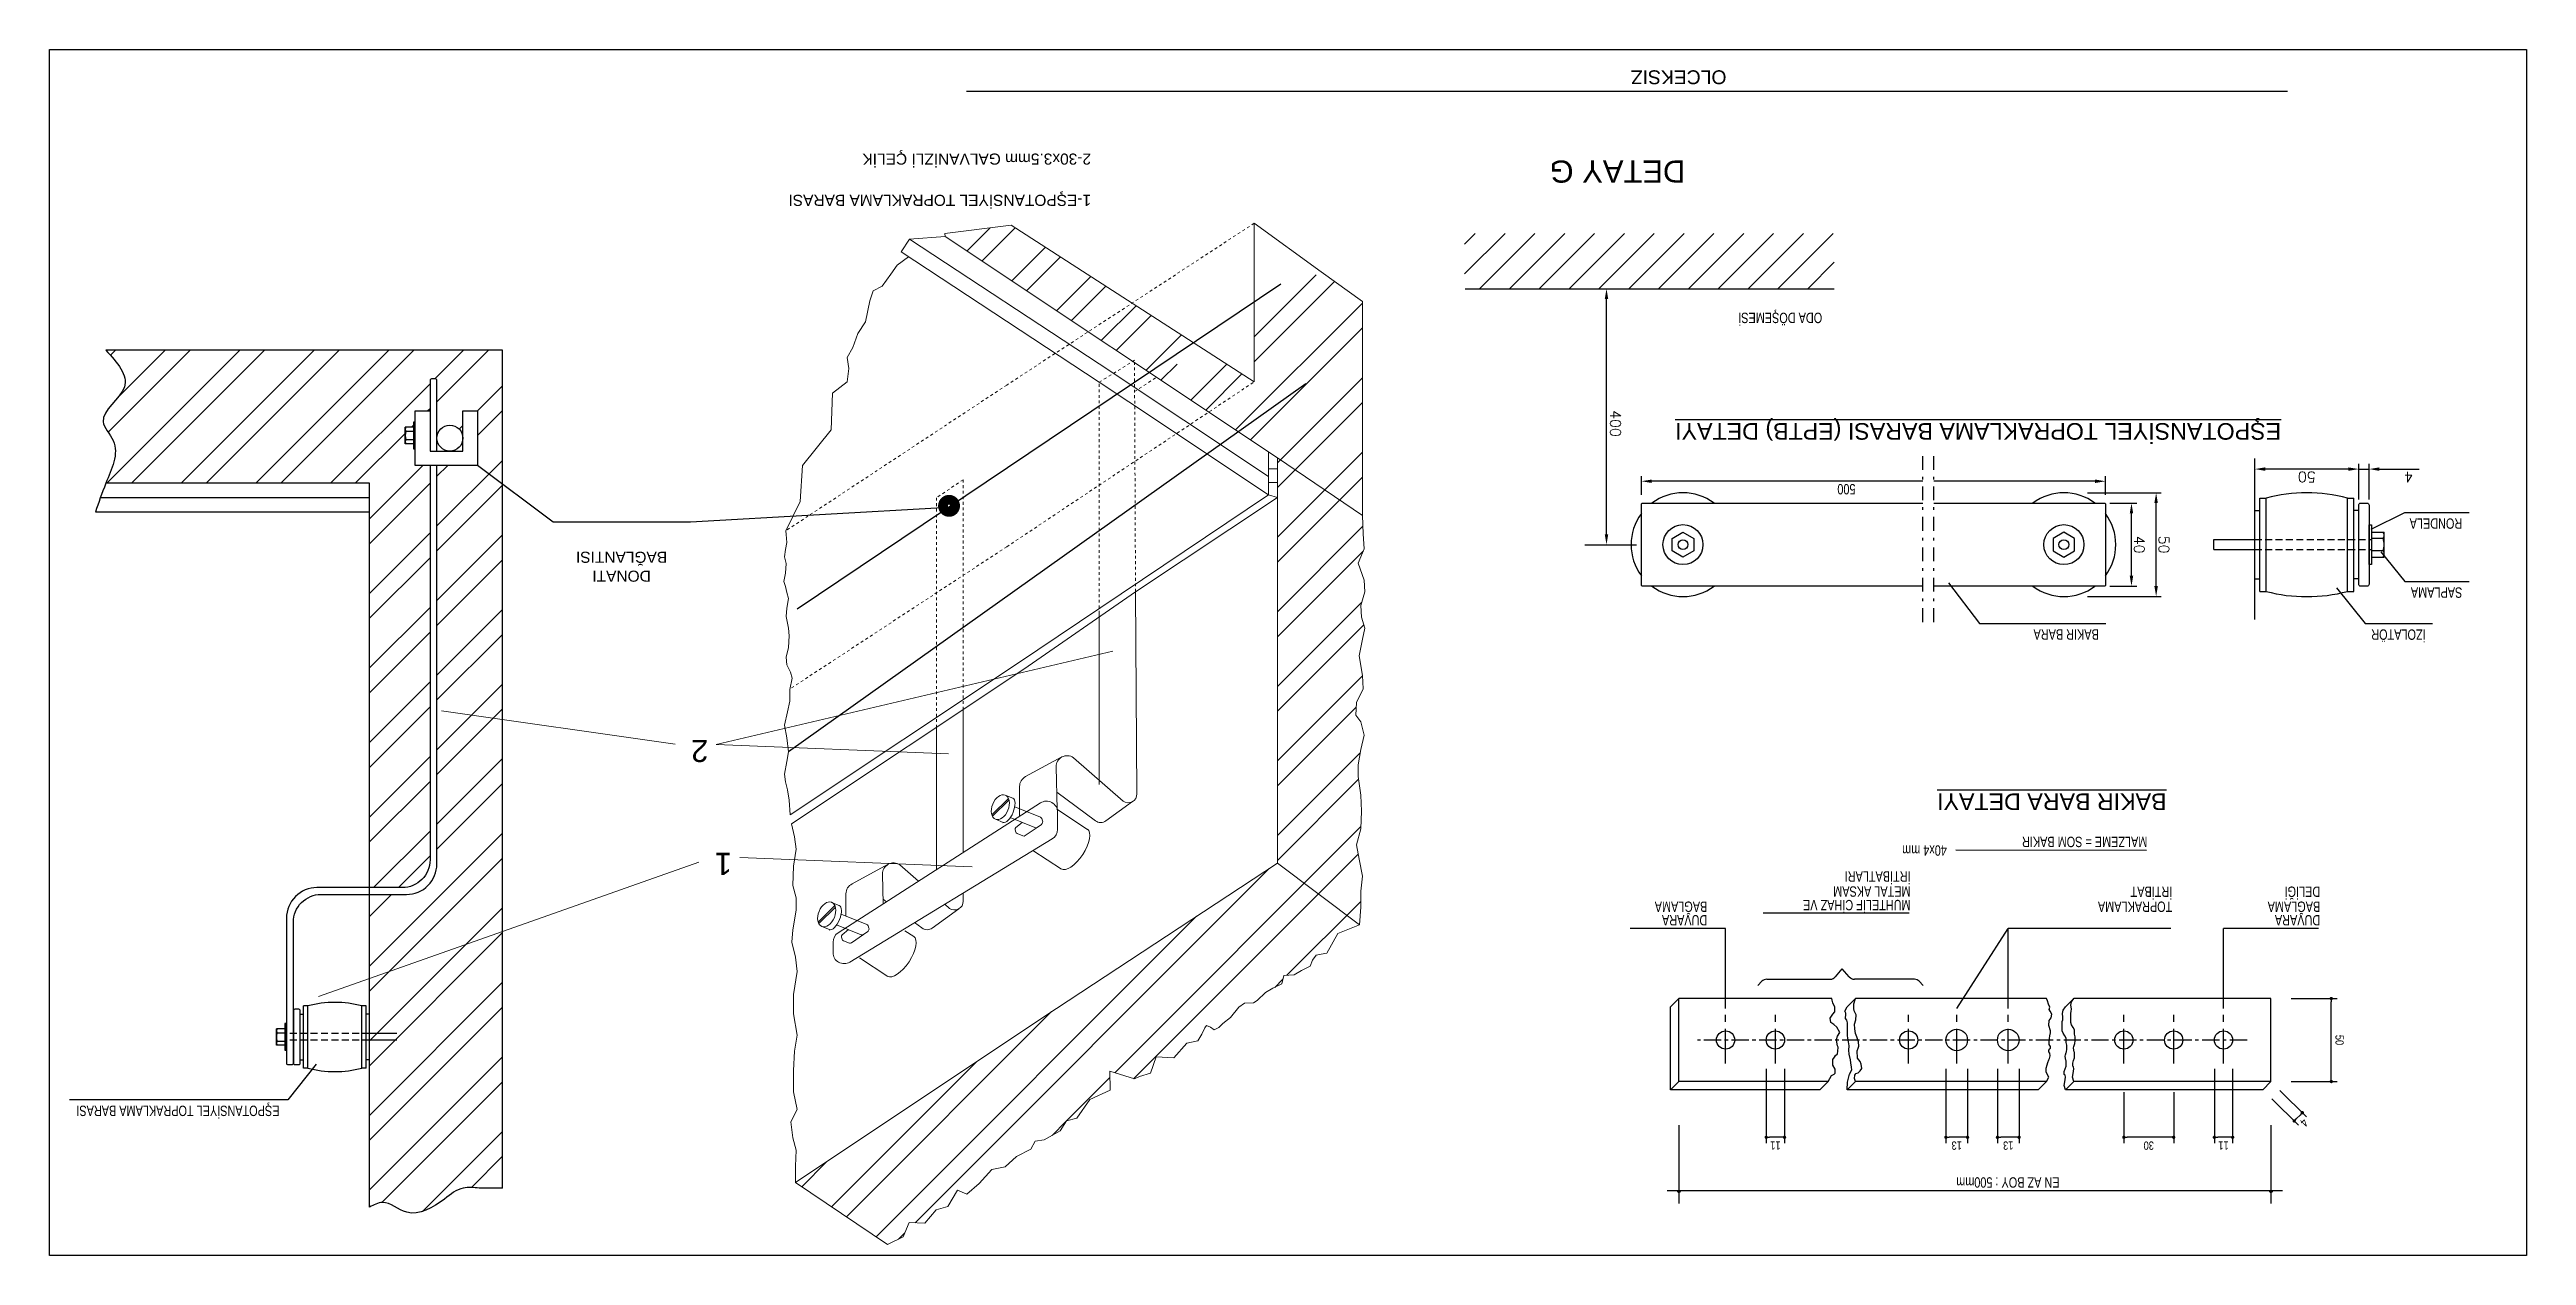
# Model space of a CAD drawing. Header units: metres. Extents: x 400413 to 400858, y 4543778 to 4544107.
# Drawn here: x 400676.4 to 400765.9, y 4544000.4 to 4544043.9 of the extents above; entities that cross this region are included whole.
import ezdxf
from ezdxf.enums import TextEntityAlignment as Align

# ---------------------------------------------------------------- set-up
doc = ezdxf.new("R2010")
doc.units = ezdxf.units.M
for name, pattern in [('CENTER', [2, 1.25, -0.25, 0.25, -0.25]), ('DASHDOT', [1, 0.5, -0.25, 0, -0.25]), ('DASHED', [0.75, 0.5, -0.25]), ('DASHED2', [0.375, 0.25, -0.125]), ('DUZ', [0]), ('HIDDEN', [0.375, 0.25, -0.125])]:
    doc.linetypes.add(name, pattern=pattern)
for name, color, linetype in [('MIMARI', 2, 'Continuous'), ('PRT-EL-E-GEN', 2, 'Continuous'), ('PRT-EL-E-GND', 4, 'Continuous'), ('PRT-EL-MIMARI', 2, 'Continuous'), ('YP-EL-topraklama', 1, 'Continuous')]:
    doc.layers.add(name, color=color, linetype=linetype)
doc.styles.add('5', font='arial.ttf', dxfattribs={"height": 50})
doc.styles.add('BOLD', font='arial.ttf', dxfattribs={"width": 0.7, "height": 15})
doc.styles.add('D2B', font='arial.ttf', dxfattribs={"width": 0.75, "height": 25})
doc.styles.add('DIM', font='arial.ttf', dxfattribs={"width": 0.8})
doc.styles.add('ELEKTRIK', font='arial.ttf', dxfattribs={"height": 0.2})
doc.styles.add('ROMANS', font='arial.ttf', dxfattribs={"width": 0.7})
doc.styles.get("Standard").update_dxf_attribs({"font": 'simplex.shx'})
doc.linetypes.add('DIYAFON-HATTI', pattern='A,12.7,-5.08,["DF",Standard,S=2.54,R=0,X=-2.54,Y=-1.27],-5.08', length=22.86)

msp = doc.modelspace()

# ---------------------------------------------------------------- texts
at = {"layer": 'PRT-EL-E-GEN', "color": 3, "style": 'ROMANS'}
msp.add_text('OLCEKSIZ', height=0.5, rotation=180, dxfattribs=at).set_placement((400737.019, 4544043.177))
at = {"layer": 'PRT-EL-E-GEN', "linetype": 'DIYAFON-HATTI', "lineweight": 0, "style": 'ELEKTRIK'}
for s, height, p in [('2-30x3.5mm GALVANİZLİ ÇELİK', 0.4, (400714.066, 4544040.17)), ('1-EŞPOTANSİYEL TOPRAKLAMA BARASI', 0.4, (400714.066, 4544038.679)), ('2', 0.8, (400700.241, 4544018.988)), ('1', 0.8, (400701.095, 4544014.906))]:
    msp.add_text(s, height=height, rotation=180, dxfattribs=at).set_placement(p)
at = {"layer": 'PRT-EL-E-GEN', "linetype": 'Continuous', "style": '5'}
msp.add_text('%%UEŞPOTANSİYEL TOPRAKLAMA BARASI (EPTB) DETAYI', height=0.6, rotation=180, dxfattribs=at).set_placement((400746.109, 4544030.146), align=Align.MIDDLE)
at = {"layer": 'PRT-EL-E-GEN', "style": 'D2B', "width": 0.75}
for s, p in [('RONDELA', (400763.598, 4544026.99)), ('SAPLAMA', (400763.598, 4544024.495)), ('BAKIR BARA', (400750.469, 4544022.982)), ('İZOLATÖR', (400762.275, 4544022.978)), ('40x4 mm', (400744.98, 4544015.177)), ('MALZEME = SOM BAKIR', (400752.223, 4544015.488)), ('İRTİBATLARI', (400743.67, 4544014.238)), ('BAĞLAMA', (400736.327, 4544013.146)), ('MUHTELİF CİHAZ VE', (400743.67, 4544013.205)), ('METAL AKSAM', (400743.67, 4544013.695)), ('TOPRAKLAMA', (400753.123, 4544013.146)), ('İRTİBAT', (400753.123, 4544013.688)), ('BAĞLAMA', (400758.468, 4544013.146)), ('DELİĞİ', (400758.468, 4544013.688)), ('DUVARA', (400736.327, 4544012.656)), ('DUVARA', (400758.468, 4544012.656)), ('EŞPOTANSİYEL TOPRAKLAMA BARASI', (400684.747, 4544005.772)), ('EN AZ BOY : 500mm', (400749.05, 4544003.185))]:
    msp.add_text(s, height=0.375, rotation=180, dxfattribs=at).set_placement(p)
at = {"layer": 'PRT-EL-E-GEN', "linetype": 'DIYAFON-HATTI', "lineweight": 0, "style": 'ELEKTRIK'}
for s, p in [('BAĞLANTISI', (400697.106, 4544025.784)), ('DONATI', (400697.106, 4544025.101))]:
    msp.add_text(s, height=0.4, rotation=180, dxfattribs=at).set_placement(p, align=Align.CENTER)
at = {"layer": 'PRT-EL-E-GEN', "linetype": 'Continuous', "style": '5'}
msp.add_text('%%UBAKIR BARA DETAYI', height=0.6, rotation=180, dxfattribs=at).set_placement((400752.916, 4544017.051))
at = {"layer": 'PRT-EL-E-GEN', "linetype": 'ByBlock', "style": 'DIM', "width": 0.8}
for s, rotation, p in [('50', 270, (400759.167, 4544008.143)), ('4', 225.35363, (400757.889, 4544005.158)), ('11', 180, (400738.787, 4544004.328)), ('13', 180, (400745.337, 4544004.328)), ('13', 180, (400747.199, 4544004.328)), ('30', 180, (400752.274, 4544004.328)), ('11', 180, (400754.974, 4544004.328))]:
    msp.add_text(s, height=0.3, rotation=rotation, dxfattribs=at).set_placement(p, align=Align.MIDDLE_CENTER)
at = {"layer": 'PRT-EL-E-GEN', "char_height": 0.375, "attachment_point": 5, "rotation": 180, "style": 'D2B'}
for s, insert in [('{\\fArial|b0|i0|c162|p34;ODA DÖŞEMESİ}', (400738.96, 4544034.29)), ('{\\fArial|b0|i0|c162|p34;500}', (400741.353, 4544028.046))]:
    msp.add_mtext(s, dxfattribs=dict(at, insert=insert))
at = {"layer": 'PRT-EL-E-GEN', "char_height": 0.375, "attachment_point": 5}
for s, insert, rotation in [('400', (400733.011, 4544030.418), 270), ('50', (400757.982, 4544028.489), 180), ('4', (400761.667, 4544028.489), 180), ('40', (400751.93, 4544026.04), 270), ('50', (400752.821, 4544026.04), 270)]:
    msp.add_mtext(s, dxfattribs=dict(at, insert=insert, rotation=rotation))
at = {"layer": 'PRT-EL-E-GND', "color": 4, "linetype": 'Continuous', "style": 'BOLD'}
msp.add_text('DETAY G', height=0.8, rotation=180, dxfattribs=at).set_placement((400733.081, 4544039.919), align=Align.CENTER)

# ---------------------------------------------------------------- blocks, each defined once
blk = doc.blocks.new('DOT')
at = {"color": 0, "linetype": 'ByBlock'}
blk.add_line((-0.5, 0), (-1, 0), dxfattribs=at)
at = {"color": 0, "linetype": 'ByBlock', "const_width": 0.5}
blk.add_lwpolyline([(-0.25, 0, 1), (0.25, 0, 1)], format="xyb", close=True, dxfattribs=at)

# ---------------------------------------------------------------- hatches: boundary and pattern name
at = {"layer": 'MIMARI'}
h = msp.add_hatch(dxfattribs=at)
h.set_pattern_fill('ANSI32', color=253, scale=0.2, angle=180)
h.set_pattern_definition([(225, (401092.8075, 4544181.8934), (1.347038, -1.347038), []), (225, (401091.9095, 4544181.8934), (1.347038, -1.347038), [])])
h.paths.add_polyline_path([(400712.36, 4544008.986), (400703.393, 4544002.992), (400706.715, 4544000.751), (400707.284, 4544001.031), (400707.492, 4544001.551), (400708.064, 4544001.53), (400708.469, 4544002.008), (400708.895, 4544002.132), (400709.238, 4544002.714), (400709.581, 4544002.579), (400710.028, 4544002.964), (400710.476, 4544003.462), (400710.964, 4544003.556), (400711.37, 4544003.93), (400711.889, 4544004.2), (400712.045, 4544004.491), (400712.368, 4544004.532), (400712.95, 4544004.865), (400713.178, 4544005.228), (400713.553, 4544005.322), (400714.017, 4544005.998), (400714.753, 4544006.337), (400714.74, 4544007.016), (400715.63, 4544006.738), (400715.819, 4544006.826), (400716.214, 4544006.947), (400716.419, 4544007.532), (400717.05, 4544007.494), (400717.521, 4544008.026), (400717.92, 4544008.113), (400718.067, 4544008.357), (400718.177, 4544008.581), (400718.241, 4544008.671), (400718.376, 4544008.607), (400718.517, 4544008.511), (400718.678, 4544008.594), (400718.825, 4544008.742), (400719.102, 4544008.96), (400719.41, 4544009.326), (400719.603, 4544009.474), (400719.93, 4544009.487), (400720.072, 4544009.576), (400720.373, 4544009.865), (400720.637, 4544010.013), (400720.952, 4544010.173), (400721.035, 4544010.475), (400721.401, 4544010.501), (400721.671, 4544010.649), (400721.979, 4544010.809), (400722.069, 4544011.034), (400722.198, 4544011.207), (400722.384, 4544011.239), (400722.585, 4544011.284), (400722.981, 4544011.991), (400723.768, 4544012.3), (400720.797, 4544014.531)])
h.paths.add_polyline_path([(400720.797, 4544014.531), (400723.768, 4544012.3), (400723.808, 4544012.937), (400723.808, 4544013.516), (400723.869, 4544014.064), (400723.747, 4544014.674), (400723.655, 4544015.192), (400723.808, 4544015.771), (400723.838, 4544016.411), (400723.808, 4544016.99), (400723.716, 4544017.66), (400723.716, 4544018.087), (400723.808, 4544018.635), (400723.93, 4544019.153), (400723.808, 4544019.641), (400723.625, 4544019.884), (400723.655, 4544020.342), (400723.899, 4544020.829), (400723.869, 4544021.317), (400723.747, 4544022.018), (400723.869, 4544022.627), (400723.96, 4544023.023), (400723.838, 4544023.419), (400723.808, 4544023.846), (400723.96, 4544024.333), (400723.93, 4544024.76), (400723.716, 4544025.37), (400723.93, 4544025.888), (400723.899, 4544026.436), (400723.868, 4544027.097), (400720.797, 4544029.178)])
h.paths.add_polyline_path([(400720.797, 4544029.178), (400723.868, 4544027.097), (400723.868, 4544034.821), (400722.374, 4544035.901), (400719.956, 4544034.349), (400719.956, 4544031.921), (400718.318, 4544030.829)])
h.paths.add_polyline_path([(400718.318, 4544030.829), (400719.956, 4544031.921), (400718.069, 4544033.138), (400716.43, 4544032.086)])
h.paths.add_polyline_path([(400713.962, 4544033.729), (400715.548, 4544034.766), (400711.18, 4544037.585), (400708.783, 4544037.278), (400708.797, 4544037.169)])
h.paths.add_polyline_path([(400713.962, 4544033.729), (400715.569, 4544032.659), (400715.635, 4544032.701), (400715.636, 4544032.615), (400716.17, 4544032.259), (400717.768, 4544033.333), (400715.548, 4544034.766)])
h = msp.add_hatch(dxfattribs=at)
h.set_pattern_fill('ANSI32', color=253, scale=0.2, angle=180)
h.set_pattern_definition([(225, (401097.0617, 4544181.8934), (1.3470384, -1.3470384), []), (225, (401096.1636, 4544181.8934), (1.3470384, -1.3470384), [])])
edge = h.paths.add_edge_path()
edge.add_arc((400689.336, 4544014.502), 1.1, 270, 360, ccw=False)
edge.add_line((400689.336, 4544013.402), (400688, 4544013.402))
edge.add_line((400688, 4544013.402), (400688, 4544002.108))
edge.add_spline(control_points=[(400688, 4544002.108), (400688.155, 4544002.188), (400688.611, 4544002.421), (400689.48, 4544001.59), (400690.556, 4544002.249), (400691.294, 4544002.871), (400692.062, 4544002.771), (400692.53, 4544002.787), (400692.807, 4544002.796)], knot_values=[0, 0, 0, 0, 49.034335, 144.058283, 288.363459, 367.23479, 425.218665, 509.23323, 509.23323, 509.23323, 509.23323], degree=3, periodic=0)
edge.add_line((400692.807, 4544002.796), (400692.807, 4544028.532))
edge.add_line((400692.807, 4544028.532), (400691.906, 4544028.904))
edge.add_line((400691.906, 4544028.904), (400690.436, 4544028.904))
edge.add_line((400690.436, 4544028.904), (400690.436, 4544014.502))
edge = h.paths.add_edge_path()
edge.add_spline(control_points=[(400678.476, 4544033.063), (400678.883, 4544032.613), (400679.69, 4544031.721), (400677.973, 4544030.685), (400679.096, 4544029.585), (400678.684, 4544028.765), (400678.476, 4544028.256)], knot_values=[0, 0, 0, 0, 148.992428, 295.529295, 373.049625, 529.498841, 529.498841, 529.498841, 529.498841], degree=3, periodic=0)
edge.add_line((400678.476, 4544028.256), (400688, 4544028.256))
edge.add_line((400688, 4544028.256), (400688, 4544013.65))
edge.add_line((400688, 4544013.65), (400689.188, 4544013.65))
edge.add_arc((400689.188, 4544014.65), 1, 270, 360)
edge.add_line((400690.188, 4544014.65), (400690.188, 4544028.904))
edge.add_line((400690.188, 4544028.904), (400689.656, 4544028.904))
edge.add_line((400689.656, 4544028.904), (400689.656, 4544029.502))
edge.add_line((400689.656, 4544029.502), (400689.593, 4544029.502))
edge.add_line((400689.593, 4544029.502), (400689.593, 4544029.685))
edge.add_line((400689.593, 4544029.685), (400689.289, 4544029.685))
edge.add_line((400689.289, 4544029.685), (400689.289, 4544030.283))
edge.add_line((400689.289, 4544030.283), (400689.593, 4544030.283))
edge.add_line((400689.593, 4544030.283), (400689.593, 4544030.465))
edge.add_line((400689.593, 4544030.465), (400689.656, 4544030.465))
edge.add_line((400689.656, 4544030.465), (400689.656, 4544030.87))
edge.add_line((400689.656, 4544030.87), (400690.188, 4544030.87))
edge.add_line((400690.188, 4544030.87), (400690.188, 4544031.975))
edge.add_arc((400690.238, 4544031.975), 0.05, 90, 180, ccw=False)
edge.add_line((400690.238, 4544032.025), (400690.386, 4544032.025))
edge.add_arc((400690.386, 4544031.975), 0.05, 360, 450, ccw=False)
edge.add_line((400690.436, 4544031.975), (400690.436, 4544029.889))
edge.add_arc((400690.905, 4544029.889), 0.469, 0, 180, ccw=False)
edge.add_line((400691.374, 4544029.889), (400691.374, 4544030.87))
edge.add_line((400691.374, 4544030.87), (400691.906, 4544030.87))
edge.add_line((400691.906, 4544030.87), (400691.906, 4544028.904))
edge.add_line((400691.906, 4544028.904), (400692.807, 4544028.532))
edge.add_line((400692.807, 4544028.532), (400692.807, 4544033.063))
edge.add_line((400692.807, 4544033.063), (400678.476, 4544033.063))
at = {"layer": 'PRT-EL-E-GEN', "linetype": 'DASHED2'}
h = msp.add_hatch(dxfattribs=at)
h.set_pattern_fill('ANSI31', color=1, scale=0.24, angle=180, style=0)
h.set_pattern_definition([(225, (392950.98206, 4539366.0546), (0.53881537, -0.53881537), [])])
h.paths.add_polyline_path([(400727.558, 4544035.287), (400740.909, 4544035.287), (400740.909, 4544037.285), (400727.558, 4544037.285)])

# ---------------------------------------------------------------- linework, layer by layer
at = {"layer": 'PRT-EL-E-GEN', "color": 2, "lineweight": 0}
for p, q in [((400711.18, 4544037.585), (400708.783, 4544037.278)), ((400708.783, 4544037.278), (400708.797, 4544037.169)), ((400719.956, 4544031.921), (400711.18, 4544037.585)), ((400719.956, 4544031.921), (400719.956, 4544037.649)), ((400722.374, 4544035.901), (400719.956, 4544037.649)), ((400707.51, 4544037.076), (400707.206, 4544036.614)), ((400714.363, 4544031.91), (400707.206, 4544036.614)), ((400708.797, 4544037.169), (400707.51, 4544037.076)), ((400714.363, 4544032.571), (400707.51, 4544037.076)), ((400720.797, 4544029.178), (400708.797, 4544037.169)), ((400723.868, 4544034.821), (400722.374, 4544035.901)), ((400723.868, 4544034.821), (400723.868, 4544027.097)), ((400720.477, 4544028.501), (400714.363, 4544032.571)), ((400715.432, 4544031.198), (400714.363, 4544031.91)), ((400720.477, 4544027.84), (400715.432, 4544031.198)), ((400720.477, 4544027.84), (400720.477, 4544029.391)), ((400720.797, 4544014.531), (400720.797, 4544029.178)), ((400723.868, 4544027.097), (400720.797, 4544029.178)), ((400720.797, 4544028.776), (400720.477, 4544028.776)), ((400720.797, 4544028.284), (400720.477, 4544028.284)), ((400711.37, 4544021.722), (400720.477, 4544027.84)), ((400720.797, 4544027.747), (400715.672, 4544024.338)), ((400720.797, 4544027.747), (400720.477, 4544027.84)), ((400711.637, 4544021.543), (400715.672, 4544024.338)), ((400700.52, 4544018.824), (400714.848, 4544022.197)), ((400711.37, 4544021.722), (400703.201, 4544016.273)), ((400711.639, 4544021.539), (400703.247, 4544015.948)), ((400699.048, 4544018.831), (400690.602, 4544020.032)), ((400699.894, 4544014.566), (400686.157, 4544009.718)), ((400720.797, 4544014.531), (400712.36, 4544008.986)), ((400723.768, 4544012.3), (400720.797, 4544014.531)), ((400712.36, 4544008.986), (400703.393, 4544002.992)), ((400706.715, 4544000.751), (400703.393, 4544002.992))]:
    msp.add_line(p, q, dxfattribs=at)
at = {"layer": 'PRT-EL-E-GEN', "color": 5, "linetype": 'HIDDEN', "lineweight": 0, "ltscale": 0.001}
for p, q in [((400719.956, 4544037.649), (400711.02, 4544031.805)), ((400711.02, 4544025.963), (400719.956, 4544031.921)), ((400711.02, 4544031.805), (400703.035, 4544026.54)), ((400711.02, 4544025.963), (400703.188, 4544020.826))]:
    msp.add_line(p, q, dxfattribs=at)
at = {"layer": 'PRT-EL-E-GEN'}
for p, q in [((400727.585, 4544035.287), (400740.909, 4544035.287)), ((400732.686, 4544026.414), (400732.686, 4544034.912)), ((400689.289, 4544029.685), (400689.289, 4544030.283)), ((400689.593, 4544030.283), (400689.289, 4544030.283)), ((400689.289, 4544030.134), (400689.593, 4544030.134)), ((400689.289, 4544029.835), (400689.593, 4544029.835)), ((400689.593, 4544029.685), (400689.289, 4544029.685)), ((400756.106, 4544023.341), (400756.106, 4544029.158)), ((400733.946, 4544027.834), (400733.946, 4544028.518)), ((400744.115, 4544028.331), (400734.321, 4544028.331)), ((400750.334, 4544028.331), (400744.508, 4544028.331)), ((400750.709, 4544027.834), (400750.709, 4544028.518)), ((400759.482, 4544028.77), (400756.481, 4544028.77)), ((400759.857, 4544027.674), (400759.857, 4544028.957)), ((400759.857, 4544028.77), (400760.23, 4544028.77)), ((400760.23, 4544027.674), (400760.23, 4544028.957)), ((400760.605, 4544028.77), (400762.042, 4544028.77)), ((400688, 4544027.734), (400678.282, 4544027.734)), ((400750.057, 4544027.915), (400752.727, 4544027.915)), ((400750.863, 4544027.541), (400751.837, 4544027.541)), ((400752.54, 4544024.54), (400752.54, 4544027.54)), ((400756.283, 4544024.351), (400756.283, 4544027.724)), ((400756.283, 4544027.724), (400756.513, 4544027.724)), ((400756.513, 4544024.351), (400756.513, 4544027.724)), ((400759.45, 4544024.351), (400759.45, 4544027.724)), ((400759.45, 4544027.724), (400759.681, 4544027.724)), ((400759.681, 4544024.351), (400759.681, 4544027.724)), ((400688, 4544027.212), (400678.1, 4544027.212)), ((400751.649, 4544024.914), (400751.649, 4544027.166)), ((400756.106, 4544027.268), (400756.283, 4544027.268)), ((400759.857, 4544027.268), (400759.681, 4544027.268)), ((400760.303, 4544026.595), (400761.526, 4544027.204)), ((400760.325, 4544026.489), (400760.781, 4544026.489)), ((400760.781, 4544025.592), (400760.781, 4544026.489)), ((400761.526, 4544027.204), (400763.847, 4544027.204)), ((400731.899, 4544026.039), (400733.768, 4544026.039)), ((400754.619, 4544026.22), (400756.106, 4544026.22)), ((400754.619, 4544025.861), (400754.619, 4544026.22)), ((400754.619, 4544025.861), (400756.106, 4544025.861)), ((400760.781, 4544026.264), (400760.325, 4544026.264)), ((400760.781, 4544025.816), (400760.325, 4544025.816)), ((400760.325, 4544025.592), (400760.781, 4544025.592)), ((400760.654, 4544025.782), (400761.526, 4544024.71)), ((400756.106, 4544024.808), (400756.283, 4544024.808)), ((400759.857, 4544024.808), (400759.681, 4544024.808)), ((400761.526, 4544024.71), (400763.847, 4544024.71)), ((400745.04, 4544024.662), (400746.157, 4544023.196)), ((400750.057, 4544024.165), (400752.727, 4544024.165)), ((400750.863, 4544024.539), (400751.837, 4544024.539)), ((400756.283, 4544024.351), (400756.513, 4544024.351)), ((400759.061, 4544024.474), (400760.091, 4544023.192)), ((400759.45, 4544024.351), (400759.681, 4544024.351)), ((400746.157, 4544023.196), (400750.719, 4544023.196)), ((400760.091, 4544023.192), (400762.525, 4544023.192)), ((400740.952, 4544010.424), (400741.204, 4544010.718)), ((400741.456, 4544010.424), (400741.204, 4544010.718)), ((400738.155, 4544010.111), (400738.3, 4544010.265)), ((400738.475, 4544010.34), (400740.769, 4544010.34)), ((400743.808, 4544010.34), (400741.638, 4544010.34)), ((400744.128, 4544010.111), (400743.983, 4544010.265)), ((400685.5, 4544009.072), (400685.617, 4544009.072)), ((400685.771, 4544007.128), (400685.771, 4544009.376)), ((400687.729, 4544007.128), (400687.729, 4544009.376)), ((400688, 4544009.072), (400687.883, 4544009.072)), ((400684.636, 4544007.955), (400684.636, 4544008.553)), ((400684.94, 4544008.553), (400684.636, 4544008.553)), ((400684.636, 4544008.403), (400684.94, 4544008.403)), ((400684.636, 4544008.104), (400684.94, 4544008.104)), ((400684.94, 4544007.955), (400684.636, 4544007.955)), ((400688.992, 4544008.373), (400688, 4544008.373)), ((400688.992, 4544008.134), (400688, 4544008.134)), ((400686.077, 4544007.268), (400685.048, 4544005.986)), ((400685.5, 4544007.432), (400685.617, 4544007.432)), ((400688, 4544007.432), (400687.883, 4544007.432)), ((400685.048, 4544005.986), (400677.164, 4544005.986))]:
    msp.add_line(p, q, dxfattribs=at)
at = {"layer": 'PRT-EL-E-GEN', "color": 3, "linetype": 'HIDDEN', "lineweight": 0, "ltscale": 0.001}
for p, q in [((400714.363, 4544031.91), (400715.635, 4544032.701)), ((400714.363, 4544023.546), (400714.363, 4544031.91)), ((400709.443, 4544028.384), (400708.478, 4544027.73)), ((400708.478, 4544019.433), (400708.478, 4544027.73))]:
    msp.add_line(p, q, dxfattribs=at)
at = {"layer": 'PRT-EL-E-GEN', "color": 3, "linetype": 'DASHED', "lineweight": 0, "ltscale": 0.001}
for p, q in [((400715.672, 4544024.338), (400715.635, 4544032.701)), ((400715.64, 4544031.57), (400716.43, 4544032.086)), ((400709.443, 4544028.384), (400709.443, 4544020.076))]:
    msp.add_line(p, q, dxfattribs=at)
at = {"layer": 'PRT-EL-E-GEN', "linetype": 'DASHDOT'}
for p, q in [((400744.115, 4544023.242), (400744.115, 4544029.275)), ((400744.508, 4544023.242), (400744.508, 4544029.275))]:
    msp.add_line(p, q, dxfattribs=at)
at = {"layer": 'PRT-EL-E-GEN', "linetype": 'ByBlock'}
for p, q in [((400694.639, 4544026.858), (400691.906, 4544028.904)), ((400708.918, 4544027.388), (400699.595, 4544026.858)), ((400699.595, 4544026.858), (400694.639, 4544026.858)), ((400736.987, 4544012.171), (400733.536, 4544012.171)), ((400736.987, 4544009.277), (400736.987, 4544012.171)), ((400743.622, 4544012.721), (400738.343, 4544012.721)), ((400745.337, 4544009.277), (400747.199, 4544012.171)), ((400753.066, 4544012.171), (400747.199, 4544012.171)), ((400747.199, 4544009.277), (400747.199, 4544012.171)), ((400758.41, 4544012.171), (400754.974, 4544012.171)), ((400754.974, 4544009.277), (400754.974, 4544012.171)), ((400757.423, 4544009.643), (400759.083, 4544009.643)), ((400758.867, 4544006.763), (400758.867, 4544009.523)), ((400738.457, 4544007.105), (400738.457, 4544004.412)), ((400739.117, 4544007.105), (400739.117, 4544004.412)), ((400744.947, 4544007.105), (400744.947, 4544004.412)), ((400745.727, 4544007.105), (400745.727, 4544004.412)), ((400746.809, 4544007.105), (400746.809, 4544004.412)), ((400747.589, 4544007.105), (400747.589, 4544004.412)), ((400754.644, 4544007.105), (400754.644, 4544004.412)), ((400755.304, 4544007.105), (400755.304, 4544004.412)), ((400751.374, 4544006.26), (400751.374, 4544004.412)), ((400753.174, 4544006.26), (400753.174, 4544004.412)), ((400756.714, 4544006.022), (400757.681, 4544005.067)), ((400757.011, 4544006.322), (400757.977, 4544005.367)), ((400757.423, 4544006.643), (400759.083, 4544006.643)), ((400735.299, 4544005.064), (400735.299, 4544002.233)), ((400756.689, 4544005.064), (400756.689, 4544002.233)), ((400757.739, 4544005.434), (400757.612, 4544005.304)), ((400738.997, 4544004.628), (400738.577, 4544004.628)), ((400745.607, 4544004.628), (400745.067, 4544004.628)), ((400747.469, 4544004.628), (400746.929, 4544004.628)), ((400753.054, 4544004.628), (400751.494, 4544004.628)), ((400755.184, 4544004.628), (400754.764, 4544004.628)), ((400757.102, 4544002.691), (400734.875, 4544002.691))]:
    msp.add_line(p, q, dxfattribs=at)
at = {"layer": 'PRT-EL-E-GEN', "linetype": 'HIDDEN'}
for p, q in [((400756.106, 4544026.22), (400760.296, 4544026.22)), ((400756.106, 4544025.861), (400760.296, 4544025.861)), ((400688, 4544008.373), (400684.959, 4544008.373)), ((400688, 4544008.134), (400684.959, 4544008.134))]:
    msp.add_line(p, q, dxfattribs=at)
at = {"layer": 'PRT-EL-E-GEN', "color": 3, "lineweight": 0}
for p, q in [((400715.724, 4544017.034), (400715.672, 4544024.338)), ((400714.363, 4544017.371), (400714.363, 4544023.546)), ((400708.478, 4544014.295), (400708.478, 4544019.433)), ((400709.443, 4544020.076), (400709.443, 4544014.914)), ((400711.703, 4544017.659), (400713.015, 4544018.369)), ((400712.844, 4544016.471), (400712.801, 4544018.012)), ((400713.43, 4544018.342), (400715.224, 4544016.769)), ((400704.928, 4544012.017), (400712.24, 4544016.709)), ((400711.082, 4544016.874), (400710.48, 4544016.28)), ((400711.102, 4544016.818), (400710.502, 4544016.226)), ((400711.244, 4544016.879), (400710.965, 4544016.992)), ((400711.483, 4544016.223), (400711.483, 4544017.301)), ((400714.225, 4544016.065), (400712.826, 4544017.101)), ((400714.603, 4544016.063), (400715.561, 4544016.756)), ((400710.891, 4544016.006), (400710.613, 4544016.119)), ((400710.875, 4544015.985), (400710.904, 4544016.002)), ((400711.149, 4544016.177), (400712.04, 4544015.817)), ((400711.309, 4544016.569), (400712.24, 4544016.193)), ((400711.345, 4544015.656), (400711.321, 4544015.734)), ((400711.347, 4544015.82), (400711.576, 4544016.004)), ((400711.683, 4544015.527), (400712.116, 4544015.825)), ((400712.271, 4544015.933), (400712.116, 4544015.825)), ((400712.285, 4544016.145), (400712.315, 4544016.059)), ((400712.314, 4544016.003), (400712.3, 4544015.969)), ((400713.938, 4544015.753), (400712.825, 4544016.483)), ((400712.856, 4544015.752), (400712.856, 4544016.372)), ((400712.664, 4544015.41), (400705.352, 4544010.961)), ((400711.607, 4544015.518), (400711.391, 4544015.606)), ((400712.995, 4544014.314), (400711.968, 4544014.987)), ((400705.431, 4544013.784), (400706.742, 4544014.494)), ((400706.558, 4544013.063), (400706.528, 4544014.137)), ((400707.158, 4544014.468), (400707.83, 4544013.879)), ((400704.971, 4544013.005), (400704.693, 4544013.117)), ((400705.211, 4544012.624), (400705.211, 4544013.427)), ((400706.674, 4544013.137), (400706.554, 4544013.227)), ((400708.779, 4544013.046), (400708.952, 4544012.895)), ((400709.443, 4544013.45), (400709.443, 4544013.162)), ((400704.809, 4544012.999), (400704.208, 4544012.405)), ((400704.829, 4544012.944), (400704.229, 4544012.351)), ((400704.618, 4544012.132), (400704.34, 4544012.244)), ((400704.876, 4544012.302), (400705.767, 4544011.942)), ((400705.036, 4544012.694), (400705.967, 4544012.319)), ((400706.012, 4544012.271), (400706.042, 4544012.184)), ((400707.953, 4544012.191), (400707.691, 4544012.384)), ((400708.331, 4544012.188), (400709.288, 4544012.881)), ((400704.603, 4544012.11), (400704.631, 4544012.128)), ((400704.744, 4544011.303), (400704.744, 4544011.68)), ((400705.072, 4544011.782), (400705.048, 4544011.86)), ((400705.074, 4544011.946), (400705.303, 4544012.13)), ((400705.335, 4544011.644), (400705.118, 4544011.731)), ((400705.41, 4544011.652), (400705.843, 4544011.951)), ((400705.999, 4544012.058), (400705.843, 4544011.951)), ((400706.041, 4544012.128), (400706.027, 4544012.094)), ((400707.666, 4544011.879), (400707.339, 4544012.093)), ((400706.722, 4544010.439), (400705.696, 4544011.112))]:
    msp.add_line(p, q, dxfattribs=at)
at = {"layer": 'PRT-EL-E-GEN', "color": 3}
for p, q in [((400752.195, 4544014.988), (400745.301, 4544015.001)), ((400735.299, 4544009.643), (400735.003, 4544009.343)), ((400740.82, 4544009.643), (400735.299, 4544009.643)), ((400735.299, 4544006.643), (400735.299, 4544009.643)), ((400741.384, 4544009.343), (400741.686, 4544009.643)), ((400748.581, 4544009.643), (400741.686, 4544009.643)), ((400749.27, 4544009.343), (400749.573, 4544009.643)), ((400756.689, 4544009.643), (400749.573, 4544009.643)), ((400756.689, 4544006.643), (400756.689, 4544009.643)), ((400685.617, 4544007.128), (400685.617, 4544009.376)), ((400685.771, 4544009.376), (400685.617, 4544009.376)), ((400687.883, 4544009.376), (400687.729, 4544009.376)), ((400687.883, 4544007.128), (400687.883, 4544009.376)), ((400735.003, 4544006.343), (400735.003, 4544009.343)), ((400685.771, 4544007.128), (400685.617, 4544007.128)), ((400687.883, 4544007.128), (400687.729, 4544007.128)), ((400735.299, 4544006.643), (400735.003, 4544006.343)), ((400740.392, 4544006.343), (400735.003, 4544006.343)), ((400740.695, 4544006.643), (400735.299, 4544006.643)), ((400740.392, 4544006.343), (400740.695, 4544006.643)), ((400741.384, 4544006.343), (400741.686, 4544006.643)), ((400748.278, 4544006.343), (400741.384, 4544006.343)), ((400748.581, 4544006.643), (400741.686, 4544006.643)), ((400748.278, 4544006.343), (400748.581, 4544006.643)), ((400749.27, 4544006.343), (400749.573, 4544006.643)), ((400756.392, 4544006.343), (400749.27, 4544006.343)), ((400756.689, 4544006.643), (400749.573, 4544006.643)), ((400756.689, 4544006.643), (400756.392, 4544006.343))]:
    msp.add_line(p, q, dxfattribs=at)
at = {"layer": 'PRT-EL-E-GEN', "color": 2, "linetype": 'CENTER'}
for p, q in [((400736.987, 4544007.298), (400736.987, 4544009.277)), ((400738.787, 4544007.298), (400738.787, 4544009.277)), ((400743.599, 4544007.298), (400743.599, 4544009.277)), ((400745.337, 4544007.298), (400745.337, 4544009.277)), ((400747.199, 4544007.298), (400747.199, 4544009.277)), ((400751.374, 4544007.298), (400751.374, 4544009.277)), ((400753.174, 4544007.298), (400753.174, 4544009.277)), ((400754.974, 4544007.298), (400754.974, 4544009.277))]:
    msp.add_line(p, q, dxfattribs=at)
at = {"layer": 'PRT-EL-E-GEN', "color": 2, "linetype": 'CENTER', "ltscale": 0.5}
msp.add_line((400755.825, 4544008.143), (400735.974, 4544008.143), dxfattribs=at)
at = {"layer": 'PRT-EL-E-GEN', "lineweight": 0}
for points in [[(400703.035, 4544026.54), (400703.552, 4544027.595), (400703.637, 4544028.905), (400704.672, 4544030.192), (400704.73, 4544031.518), (400705.261, 4544031.922), (400705.312, 4544032.402), (400705.261, 4544032.806), (400705.463, 4544033.16), (400705.64, 4544033.665), (400705.918, 4544034.094), (400706.07, 4544034.852), (400706.196, 4544035.206), (400706.525, 4544035.382), (400706.828, 4544035.812), (400707.056, 4544036.14), (400707.467, 4544036.442)], [(400703.201, 4544016.273), (400703.158, 4544016.804), (400703.104, 4544017.18), (400703.024, 4544017.476), (400702.997, 4544017.745), (400703.077, 4544018.203), (400703.131, 4544018.552), (400703.077, 4544019.064), (400702.997, 4544019.521), (400703.104, 4544020.005), (400703.185, 4544020.382), (400703.185, 4544020.812), (400703.266, 4544021.216), (400703.212, 4544021.431), (400703.077, 4544021.7), (400703.051, 4544021.969), (400703.131, 4544022.319), (400703.158, 4544022.749), (400703.131, 4544023.018), (400703.051, 4544023.449), (400703.077, 4544023.745), (400703.131, 4544024.095), (400703.077, 4544024.31), (400703.024, 4544024.525), (400702.97, 4544024.713), (400703.024, 4544025.009), (400703.051, 4544025.359), (400702.997, 4544025.601), (400703.024, 4544025.87), (400703.077, 4544026.112), (400703.051, 4544026.408), (400703.035, 4544026.54)], [(400723.868, 4544027.097), (400723.899, 4544026.436), (400723.93, 4544025.888), (400723.716, 4544025.37), (400723.93, 4544024.76), (400723.96, 4544024.333), (400723.808, 4544023.846), (400723.838, 4544023.419), (400723.96, 4544023.023), (400723.869, 4544022.627), (400723.747, 4544022.018), (400723.869, 4544021.317), (400723.899, 4544020.829), (400723.655, 4544020.342), (400723.625, 4544019.884), (400723.808, 4544019.641), (400723.93, 4544019.153), (400723.808, 4544018.635), (400723.716, 4544018.087), (400723.716, 4544017.66), (400723.808, 4544016.99), (400723.838, 4544016.411), (400723.808, 4544015.771), (400723.655, 4544015.192), (400723.747, 4544014.674), (400723.869, 4544014.064), (400723.808, 4544013.516), (400723.808, 4544012.937), (400723.768, 4544012.3)], [(400703.393, 4544002.992), (400703.385, 4544003.588), (400703.417, 4544004.164), (400703.289, 4544004.611), (400703.225, 4544005.187), (400703.449, 4544005.635), (400703.321, 4544006.274), (400703.321, 4544007.042), (400703.353, 4544007.746), (400703.449, 4544008.321), (400703.321, 4544009.089), (400703.321, 4544009.793), (400703.449, 4544010.624), (400703.385, 4544011.136), (400703.257, 4544011.68), (400703.289, 4544012.127), (400703.417, 4544012.831), (400703.417, 4544013.279), (400703.289, 4544013.726), (400703.321, 4544014.43), (400703.417, 4544015.038), (400703.353, 4544015.485), (400703.247, 4544015.948)], [(400723.768, 4544012.3), (400722.981, 4544011.991), (400722.585, 4544011.284), (400722.384, 4544011.239), (400722.198, 4544011.207), (400722.069, 4544011.034), (400721.979, 4544010.809), (400721.671, 4544010.649), (400721.401, 4544010.501), (400721.035, 4544010.475), (400720.952, 4544010.173), (400720.637, 4544010.013), (400720.373, 4544009.865), (400720.072, 4544009.576), (400719.93, 4544009.487), (400719.603, 4544009.474), (400719.41, 4544009.326), (400719.102, 4544008.96), (400718.825, 4544008.742), (400718.678, 4544008.594), (400718.517, 4544008.511), (400718.376, 4544008.607), (400718.241, 4544008.671), (400718.177, 4544008.581), (400718.067, 4544008.357), (400717.92, 4544008.113), (400717.521, 4544008.026), (400717.05, 4544007.494), (400716.419, 4544007.532), (400716.214, 4544006.947), (400715.819, 4544006.826), (400715.63, 4544006.738), (400714.74, 4544007.016), (400714.753, 4544006.337), (400714.017, 4544005.998), (400713.553, 4544005.322), (400713.178, 4544005.228), (400712.95, 4544004.865), (400712.368, 4544004.532), (400712.045, 4544004.491), (400711.889, 4544004.2), (400711.37, 4544003.93), (400710.964, 4544003.556), (400710.476, 4544003.462), (400710.028, 4544002.964), (400709.581, 4544002.579), (400709.238, 4544002.714), (400708.895, 4544002.132), (400708.469, 4544002.008), (400708.064, 4544001.53), (400707.492, 4544001.551), (400707.284, 4544001.031), (400706.715, 4544000.751)]]:
    msp.add_lwpolyline(points, dxfattribs=at)
at = {"layer": 'PRT-EL-E-GEN'}
for points in [[(400692.807, 4544002.796), (400692.807, 4544033.063), (400678.476, 4544033.063)], [(400688, 4544002.108), (400688, 4544028.256), (400678.476, 4544028.256)], [(400760.325, 4544026.761), (400760.325, 4544025.317), (400760.23, 4544025.317), (400760.23, 4544026.761), (400760.325, 4544026.761)]]:
    msp.add_lwpolyline(points, dxfattribs=at)
at = {"layer": 'PRT-EL-E-GEN', "color": 3}
for points in [[(400690.436, 4544029.42), (400690.436, 4544031.975, 0.414214), (400690.386, 4544032.025), (400690.238, 4544032.025, 0.414214), (400690.188, 4544031.975), (400690.188, 4544029.42)], [(400690.188, 4544028.904), (400690.188, 4544014.65, -0.414214), (400689.188, 4544013.65), (400686.103, 4544013.65, 0.414214), (400685.003, 4544012.55), (400685.003, 4544007.303, 0.414214), (400685.053, 4544007.253), (400685.201, 4544007.253, 0.414214), (400685.251, 4544007.303), (400685.251, 4544012.402, -0.414214), (400686.251, 4544013.402), (400689.336, 4544013.402, 0.414214), (400690.436, 4544014.502), (400690.436, 4544028.904)], [(400744.115, 4544024.539), (400733.984, 4544024.539, -0.414214), (400733.946, 4544024.577), (400733.946, 4544027.504, -0.414214), (400733.984, 4544027.541), (400744.115, 4544027.541)], [(400744.508, 4544027.541), (400750.672, 4544027.541, -0.414214), (400750.709, 4544027.504), (400750.709, 4544024.577, -0.414214), (400750.672, 4544024.539), (400744.508, 4544024.539)]]:
    msp.add_lwpolyline(points, format="xyb", dxfattribs=at)
at = {"layer": 'PRT-EL-E-GEN'}
for points in [[(400689.593, 4544029.502), (400689.593, 4544029.502), (400689.656, 4544029.502), (400689.656, 4544029.502), (400689.656, 4544030.465), (400689.656, 4544030.465), (400689.593, 4544030.465), (400689.593, 4544030.465)], [(400735.448, 4544026.489), (400735.836, 4544026.264), (400735.836, 4544025.816), (400735.448, 4544025.592), (400735.059, 4544025.816), (400735.059, 4544026.264)], [(400749.208, 4544026.489), (400748.82, 4544026.264), (400748.82, 4544025.816), (400749.208, 4544025.592), (400749.597, 4544025.816), (400749.597, 4544026.264)], [(400684.94, 4544007.771), (400684.94, 4544007.771), (400685.003, 4544007.771), (400685.003, 4544007.771), (400685.003, 4544008.734), (400685.003, 4544008.734), (400684.94, 4544008.734), (400684.94, 4544008.734)]]:
    msp.add_lwpolyline(points, close=True, dxfattribs=at)
at = {"layer": 'PRT-EL-E-GEN', "color": 3}
for points in [[(400691.374, 4544030.87), (400691.906, 4544030.87), (400691.906, 4544028.904), (400689.656, 4544028.904), (400689.656, 4544030.87), (400690.188, 4544030.87), (400690.188, 4544029.42), (400691.374, 4544029.42), (400691.374, 4544030.87)], [(400740.695, 4544006.643), (400740.811, 4544006.86), (400740.914, 4544006.907), (400740.945, 4544006.946), (400740.945, 4544007.096), (400740.866, 4544007.238), (400740.866, 4544007.442), (400740.921, 4544007.521), (400740.961, 4544007.584), (400741.024, 4544007.647), (400741.047, 4544007.742), (400741.055, 4544007.883), (400741.032, 4544007.938), (400741, 4544008.064), (400740.992, 4544008.167), (400741.032, 4544008.277), (400741.11, 4544008.411), (400741.008, 4544008.608), (400740.898, 4544008.702), (400740.795, 4544008.773), (400740.764, 4544008.93), (400740.866, 4544009.08), (400740.929, 4544009.159), (400740.937, 4544009.332), (400740.858, 4544009.489), (400740.835, 4544009.584), (400740.82, 4544009.643)], [(400741.686, 4544006.643), (400741.638, 4544006.749), (400741.662, 4544006.868), (400741.678, 4544006.907), (400741.693, 4544006.931), (400741.772, 4544006.954), (400741.851, 4544007.033), (400741.906, 4544007.12), (400741.882, 4544007.269), (400741.843, 4544007.364), (400741.748, 4544007.49), (400741.741, 4544007.749), (400741.772, 4544007.844), (400741.796, 4544007.915), (400741.788, 4544008.072), (400741.733, 4544008.253), (400741.678, 4544008.379), (400741.654, 4544008.545), (400741.646, 4544008.71), (400741.693, 4544008.875), (400741.709, 4544009.049), (400741.654, 4544009.151), (400741.63, 4544009.198), (400741.622, 4544009.277), (400741.622, 4544009.45), (400741.686, 4544009.643)], [(400748.581, 4544006.643), (400748.666, 4544006.806), (400748.571, 4544006.981), (400748.571, 4544007.132), (400748.603, 4544007.251), (400748.627, 4544007.33), (400748.666, 4544007.433), (400748.69, 4544007.473), (400748.714, 4544007.568), (400748.698, 4544007.671), (400748.666, 4544007.719), (400748.666, 4544007.774), (400748.706, 4544007.822), (400748.722, 4544007.854), (400748.722, 4544007.909), (400748.682, 4544007.98), (400748.682, 4544008.099), (400748.706, 4544008.298), (400748.722, 4544008.401), (400748.73, 4544008.48), (400748.666, 4544008.671), (400748.674, 4544008.845), (400748.754, 4544008.948), (400748.77, 4544009.083), (400748.714, 4544009.186), (400748.674, 4544009.242), (400748.706, 4544009.329), (400748.651, 4544009.44), (400748.611, 4544009.559), (400748.581, 4544009.643)], [(400749.573, 4544006.643), (400749.517, 4544006.797), (400749.541, 4544006.932), (400749.564, 4544007.099), (400749.556, 4544007.17), (400749.525, 4544007.202), (400749.525, 4544007.305), (400749.556, 4544007.408), (400749.588, 4544007.503), (400749.596, 4544007.63), (400749.588, 4544007.693), (400749.58, 4544007.717), (400749.564, 4544007.773), (400749.556, 4544007.86), (400749.564, 4544007.908), (400749.596, 4544007.987), (400749.604, 4544008.019), (400749.62, 4544008.114), (400749.62, 4544008.257), (400749.596, 4544008.352), (400749.588, 4544008.51), (400749.548, 4544008.598), (400749.485, 4544008.693), (400749.453, 4544008.78), (400749.453, 4544009.113), (400749.469, 4544009.177), (400749.477, 4544009.272), (400749.461, 4544009.407), (400749.485, 4544009.518), (400749.573, 4544009.643)], [(400741.384, 4544006.343), (400741.386, 4544006.616), (400741.433, 4544006.765), (400741.465, 4544006.907), (400741.552, 4544007.064), (400741.536, 4544007.167), (400741.512, 4544007.316), (400741.496, 4544007.427), (400741.449, 4544007.631), (400741.441, 4544007.781), (400741.457, 4544007.93), (400741.433, 4544008.08), (400741.402, 4544008.214), (400741.386, 4544008.308), (400741.386, 4544008.663), (400741.394, 4544008.765), (400741.37, 4544008.86), (400741.315, 4544008.915), (400741.331, 4544009.08), (400741.331, 4544009.119), (400741.299, 4544009.19), (400741.384, 4544009.343)], [(400749.27, 4544006.343), (400749.214, 4544006.497), (400749.238, 4544006.632), (400749.261, 4544006.799), (400749.254, 4544006.87), (400749.222, 4544006.902), (400749.222, 4544007.005), (400749.254, 4544007.108), (400749.285, 4544007.203), (400749.293, 4544007.33), (400749.285, 4544007.393), (400749.277, 4544007.417), (400749.261, 4544007.473), (400749.254, 4544007.56), (400749.261, 4544007.608), (400749.293, 4544007.687), (400749.301, 4544007.719), (400749.317, 4544007.814), (400749.317, 4544007.957), (400749.293, 4544008.052), (400749.285, 4544008.21), (400749.246, 4544008.298), (400749.182, 4544008.393), (400749.15, 4544008.48), (400749.15, 4544008.813), (400749.166, 4544008.877), (400749.174, 4544008.972), (400749.158, 4544009.107), (400749.182, 4544009.218), (400749.27, 4544009.343)]]:
    msp.add_lwpolyline(points, dxfattribs=at)
for points in [[(400760.23, 4544024.614, -0.414214), (400760.155, 4544024.539), (400759.932, 4544024.539, -0.414214), (400759.857, 4544024.614), (400759.857, 4544027.466, -0.414214), (400759.932, 4544027.541), (400760.155, 4544027.541, -0.414214), (400760.23, 4544027.466)], [(400685.251, 4544007.303, 0.414214), (400685.301, 4544007.253), (400685.45, 4544007.253, 0.414214), (400685.5, 4544007.303), (400685.5, 4544009.204, 0.414214), (400685.45, 4544009.254), (400685.301, 4544009.254, 0.414214), (400685.251, 4544009.204)]]:
    msp.add_lwpolyline(points, format="xyb", close=True, dxfattribs=at)
at = {"layer": 'PRT-EL-E-GEN', "color": 2, "lineweight": 0, "extrusion": (0, 0, -1)}
for points in [[(-400708.921, 4544018.484), (-400700.52, 4544018.824)], [(-400709.774, 4544014.402), (-400701.374, 4544014.742)]]:
    msp.add_lwpolyline(points, dxfattribs=at)
at = {"layer": 'PRT-EL-E-GEN', "linetype": 'ByBlock', "const_width": 0.075}
for points in [[(400735.262, 4544002.691, 1), (400735.337, 4544002.691)], [(400756.651, 4544002.691, 1), (400756.726, 4544002.691)]]:
    msp.add_lwpolyline(points, format="xyb", dxfattribs=at)
at = {"layer": 'PRT-EL-E-GEN', "color": 3}
for centre, radius in [((400690.905, 4544029.889), 0.469), ((400736.987, 4544008.143), 0.33), ((400738.787, 4544008.143), 0.33), ((400743.599, 4544008.143), 0.33), ((400745.337, 4544008.143), 0.39), ((400747.199, 4544008.143), 0.39), ((400751.374, 4544008.143), 0.33), ((400753.174, 4544008.143), 0.33), ((400754.974, 4544008.143), 0.33)]:
    msp.add_circle(centre, radius, dxfattribs=at)
at = {"layer": 'PRT-EL-E-GEN'}
for centre, radius in [((400735.448, 4544026.04), 0.723), ((400749.208, 4544026.04), 0.723), ((400735.448, 4544026.04), 0.179), ((400749.208, 4544026.04), 0.179)]:
    msp.add_circle(centre, radius, dxfattribs=at)
for centre, radius, start, end in [((400689.411, 4544030.208), 0.122, 142.23423, 217.76577), ((400689.737, 4544029.984), 0.448, 160.52894, 199.47106), ((400689.411, 4544029.76), 0.122, 142.23423, 217.76577), ((400735.448, 4544026.04), 1.875, 53.187, 126.813), ((400749.208, 4544026.04), 1.875, 53.187, 126.813), ((400757.982, 4544022.173), 5.742, 75.18279, 104.81721), ((400735.448, 4544026.04), 1.875, 143.20065, 216.79935), ((400749.208, 4544026.04), 1.875, 323.20065, 36.79935), ((400760.598, 4544026.376), 0.183, 322.23423, 37.76577), ((400760.108, 4544026.04), 0.673, 340.52894, 19.47106), ((400760.598, 4544025.704), 0.183, 322.23423, 37.76577), ((400735.448, 4544026.04), 1.875, 233.187, 306.813), ((400749.208, 4544026.04), 1.875, 233.187, 306.813), ((400757.982, 4544029.903), 5.742, 255.18279, 284.81721), ((400740.769, 4544010.58), 0.24, 270, 319.38802), ((400741.638, 4544010.58), 0.24, 220.61198, 270), ((400738.475, 4544010.1), 0.24, 90, 136.7249), ((400743.808, 4544010.1), 0.24, 43.2751, 90), ((400684.758, 4544008.478), 0.122, 142.23423, 217.76577), ((400685.084, 4544008.254), 0.448, 160.52894, 199.47106), ((400684.758, 4544008.029), 0.122, 142.23423, 217.76577)]:
    msp.add_arc(centre, radius, start, end, dxfattribs=at)
at = {"layer": 'PRT-EL-E-GEN', "color": 3, "lineweight": 0}
for centre, radius, start, end in [((400713.201, 4544018.015), 0.4, 55.03989, 180.40277), ((400711.883, 4544017.301), 0.4, 116.73994, 180), ((400712.456, 4544016.372), 0.4, 0, 122.68621), ((400715.404, 4544017.034), 0.32, 235.92198, 0), ((400711.397, 4544015.758), 0.08, 128.71723, 197.09181), ((400712.07, 4544015.891), 0.08, 248.01573, 304.59996), ((400712.21, 4544016.119), 0.08, 19.18346, 68.01573), ((400712.226, 4544015.998), 0.08, 304.59996, 338.01573), ((400712.24, 4544016.033), 0.08, 338.01573, 19.18346), ((400712.456, 4544015.752), 0.4, 301.3174, 0), ((400714.416, 4544016.322), 0.32, 233.47989, 305.88632), ((400711.421, 4544015.68), 0.08, 197.09181, 248.01573), ((400711.637, 4544015.593), 0.08, 248.01573, 304.59996), ((400706.928, 4544014.14), 0.4, 55.03989, 180.40277), ((400705.611, 4544013.427), 0.4, 116.73994, 180), ((400709.131, 4544013.16), 0.32, 235.92198, 0), ((400705.937, 4544012.244), 0.08, 19.18346, 68.01573), ((400705.967, 4544012.158), 0.08, 338.01573, 19.18346), ((400708.143, 4544012.448), 0.32, 233.47989, 305.88632), ((400705.144, 4544011.68), 0.4, 122.68621, 180), ((400705.144, 4544011.303), 0.4, 180, 301.3174), ((400705.124, 4544011.884), 0.08, 128.71723, 197.09181), ((400705.148, 4544011.806), 0.08, 197.09181, 248.01573), ((400705.365, 4544011.718), 0.08, 248.01573, 304.59996), ((400705.797, 4544012.017), 0.08, 248.01573, 304.59996), ((400705.953, 4544012.124), 0.08, 304.59996, 338.01573)]:
    msp.add_arc(centre, radius, start, end, dxfattribs=at)
at = {"layer": 'PRT-EL-E-GEN', "color": 3}
for centre, start, end in [((400686.75, 4544005.675), 75.18279, 104.81721), ((400686.75, 4544010.829), 255.18279, 284.81721)]:
    msp.add_arc(centre, 3.828, start, end, dxfattribs=at)
at = {"layer": 'PRT-EL-E-GEN', "color": 3, "lineweight": 0, "extrusion": (0, 0, -1)}
for centre in [(400710.789, 4544016.555), (400704.516, 4544012.681)]:
    msp.add_ellipse(centre, major_axis=(0.176, 0.437), ratio=0.6322, dxfattribs=at)
for centre, major_axis in [((400711.067, 4544016.443), (-0.176, -0.437)), ((400713.461, 4544015.043), (-0.472, -0.72)), ((400704.795, 4544012.569), (-0.176, -0.437)), ((400707.188, 4544011.168), (-0.472, -0.72))]:
    msp.add_ellipse(centre, major_axis=major_axis, ratio=0.419426, start_param=3.141593, end_param=6.283185, dxfattribs=at)
at = {"layer": 'PRT-EL-E-GEN'}
for points in [[(400678.476, 4544033.063), (400679.146, 4544031.732), (400678.379, 4544030.483), (400678.742, 4544029.798), (400678.476, 4544028.256), (400678.1, 4544027.212)], [(400692.807, 4544002.796), (400691.967, 4544002.796), (400691.387, 4544002.796), (400690.707, 4544002.398), (400689.345, 4544001.919), (400688.463, 4544002.272), (400688, 4544002.108)]]:
    msp.add_spline(points, degree=3, dxfattribs=at)
for points in [[(400732.748, 4544034.912), (400732.623, 4544034.912), (400732.686, 4544035.287)], [(400734.321, 4544028.268), (400734.321, 4544028.393), (400733.946, 4544028.331)], [(400750.334, 4544028.268), (400750.334, 4544028.393), (400750.709, 4544028.331)], [(400756.481, 4544028.707), (400756.481, 4544028.832), (400756.106, 4544028.77)], [(400759.482, 4544028.707), (400759.482, 4544028.832), (400759.857, 4544028.77)], [(400760.605, 4544028.707), (400760.605, 4544028.832), (400760.23, 4544028.77)], [(400751.712, 4544027.166), (400751.587, 4544027.166), (400751.649, 4544027.541)], [(400752.602, 4544027.54), (400752.477, 4544027.54), (400752.54, 4544027.915)], [(400732.748, 4544026.414), (400732.623, 4544026.414), (400732.686, 4544026.039)], [(400751.712, 4544024.914), (400751.587, 4544024.914), (400751.649, 4544024.539)], [(400752.602, 4544024.54), (400752.477, 4544024.54), (400752.54, 4544024.165)]]:
    msp.add_solid(points, dxfattribs=at)
at = {"layer": 'PRT-EL-E-GEN', "color": 2, "lineweight": 0, "extrusion": (0, 0, -1)}
for points in [[(-400708.92, 4544018.483), (-400708.923, 4544018.484), (-400708.921, 4544018.484)], [(-400709.774, 4544014.401), (-400709.776, 4544014.402), (-400709.774, 4544014.402)]]:
    msp.add_solid(points, dxfattribs=at)
at = {"layer": 'PRT-EL-E-GND', "color": 5, "linetype": 'DUZ'}
for p, q in [((400720.923, 4544035.452), (400703.445, 4544023.711)), ((400721.827, 4544031.851), (400703.131, 4544018.552))]:
    msp.add_line(p, q, dxfattribs=at)
at = {"layer": 'PRT-EL-E-GND', "linetype": 'Continuous', "const_width": 0.352, "flags": 128}
msp.add_lwpolyline([(400708.719, 4544027.407, -1), (400709.153, 4544027.477, -1)], format="xyb", close=True, dxfattribs=at)
at = {"layer": 'PRT-EL-MIMARI'}
msp.add_lwpolyline([(400765.918, 4544000.359), (400676.442, 4544000.359), (400676.442, 4544043.928), (400765.918, 4544043.928)], close=True, dxfattribs=at)
at = {"layer": 'YP-EL-topraklama'}
msp.add_line((400757.28, 4544042.411), (400709.561, 4544042.411), dxfattribs=at)

# ---------------------------------------------------------------- block references
at = {"layer": 'PRT-EL-E-GEN', "linetype": 'ByBlock'}
for p, xscale, yscale, zscale, rotation in [((400758.867, 4544009.643), 0.1200000000069849, 0.1200000000069849, 0.1200000000069849, 89.99999999999999), ((400758.867, 4544006.643), 0.1200000000069849, 0.1200000000069849, 0.1200000000069849, 270), ((400757.527, 4544005.219), 0.1200000000623432, 0.1200000000623432, 0.1200000000623432, 225.3536287735978), ((400757.823, 4544005.519), 0.1200000000623432, 0.1200000000623432, 0.1200000000623432, 45.35362877359777), ((400738.457, 4544004.628), 0.1199999999720603, 0.1199999999720603, 0.1199999999720603, 180), ((400744.947, 4544004.628), 0.1199999999720603, 0.1199999999720603, 0.1199999999720603, 180), ((400746.809, 4544004.628), 0.1199999999720603, 0.1199999999720603, 0.1199999999720603, 180), ((400751.374, 4544004.628), 0.1199999999720603, 0.1199999999720603, 0.1199999999720603, 180), ((400754.644, 4544004.628), 0.1199999999720603, 0.1199999999720603, 0.1199999999720603, 180)]:
    msp.add_blockref('DOT', p, dxfattribs=dict(at, xscale=xscale, yscale=yscale, zscale=zscale, rotation=rotation))
at = {"layer": 'PRT-EL-E-GEN', "linetype": 'ByBlock', "xscale": 0.1199999999720603, "yscale": 0.1199999999720603, "zscale": 0.1199999999720603}
for p in [(400739.117, 4544004.628), (400745.727, 4544004.628), (400747.589, 4544004.628), (400753.174, 4544004.628), (400755.304, 4544004.628)]:
    msp.add_blockref('DOT', p, dxfattribs=at)

msp.set_redraw_order([(e.dxf.handle, doc.entitydb.next_handle()) for e in msp.query("TEXT MTEXT ATTDEF DIMENSION ARC_DIMENSION")])  # texts and dimensions are drawn at this point

doc.saveas('drawing.dxf')
